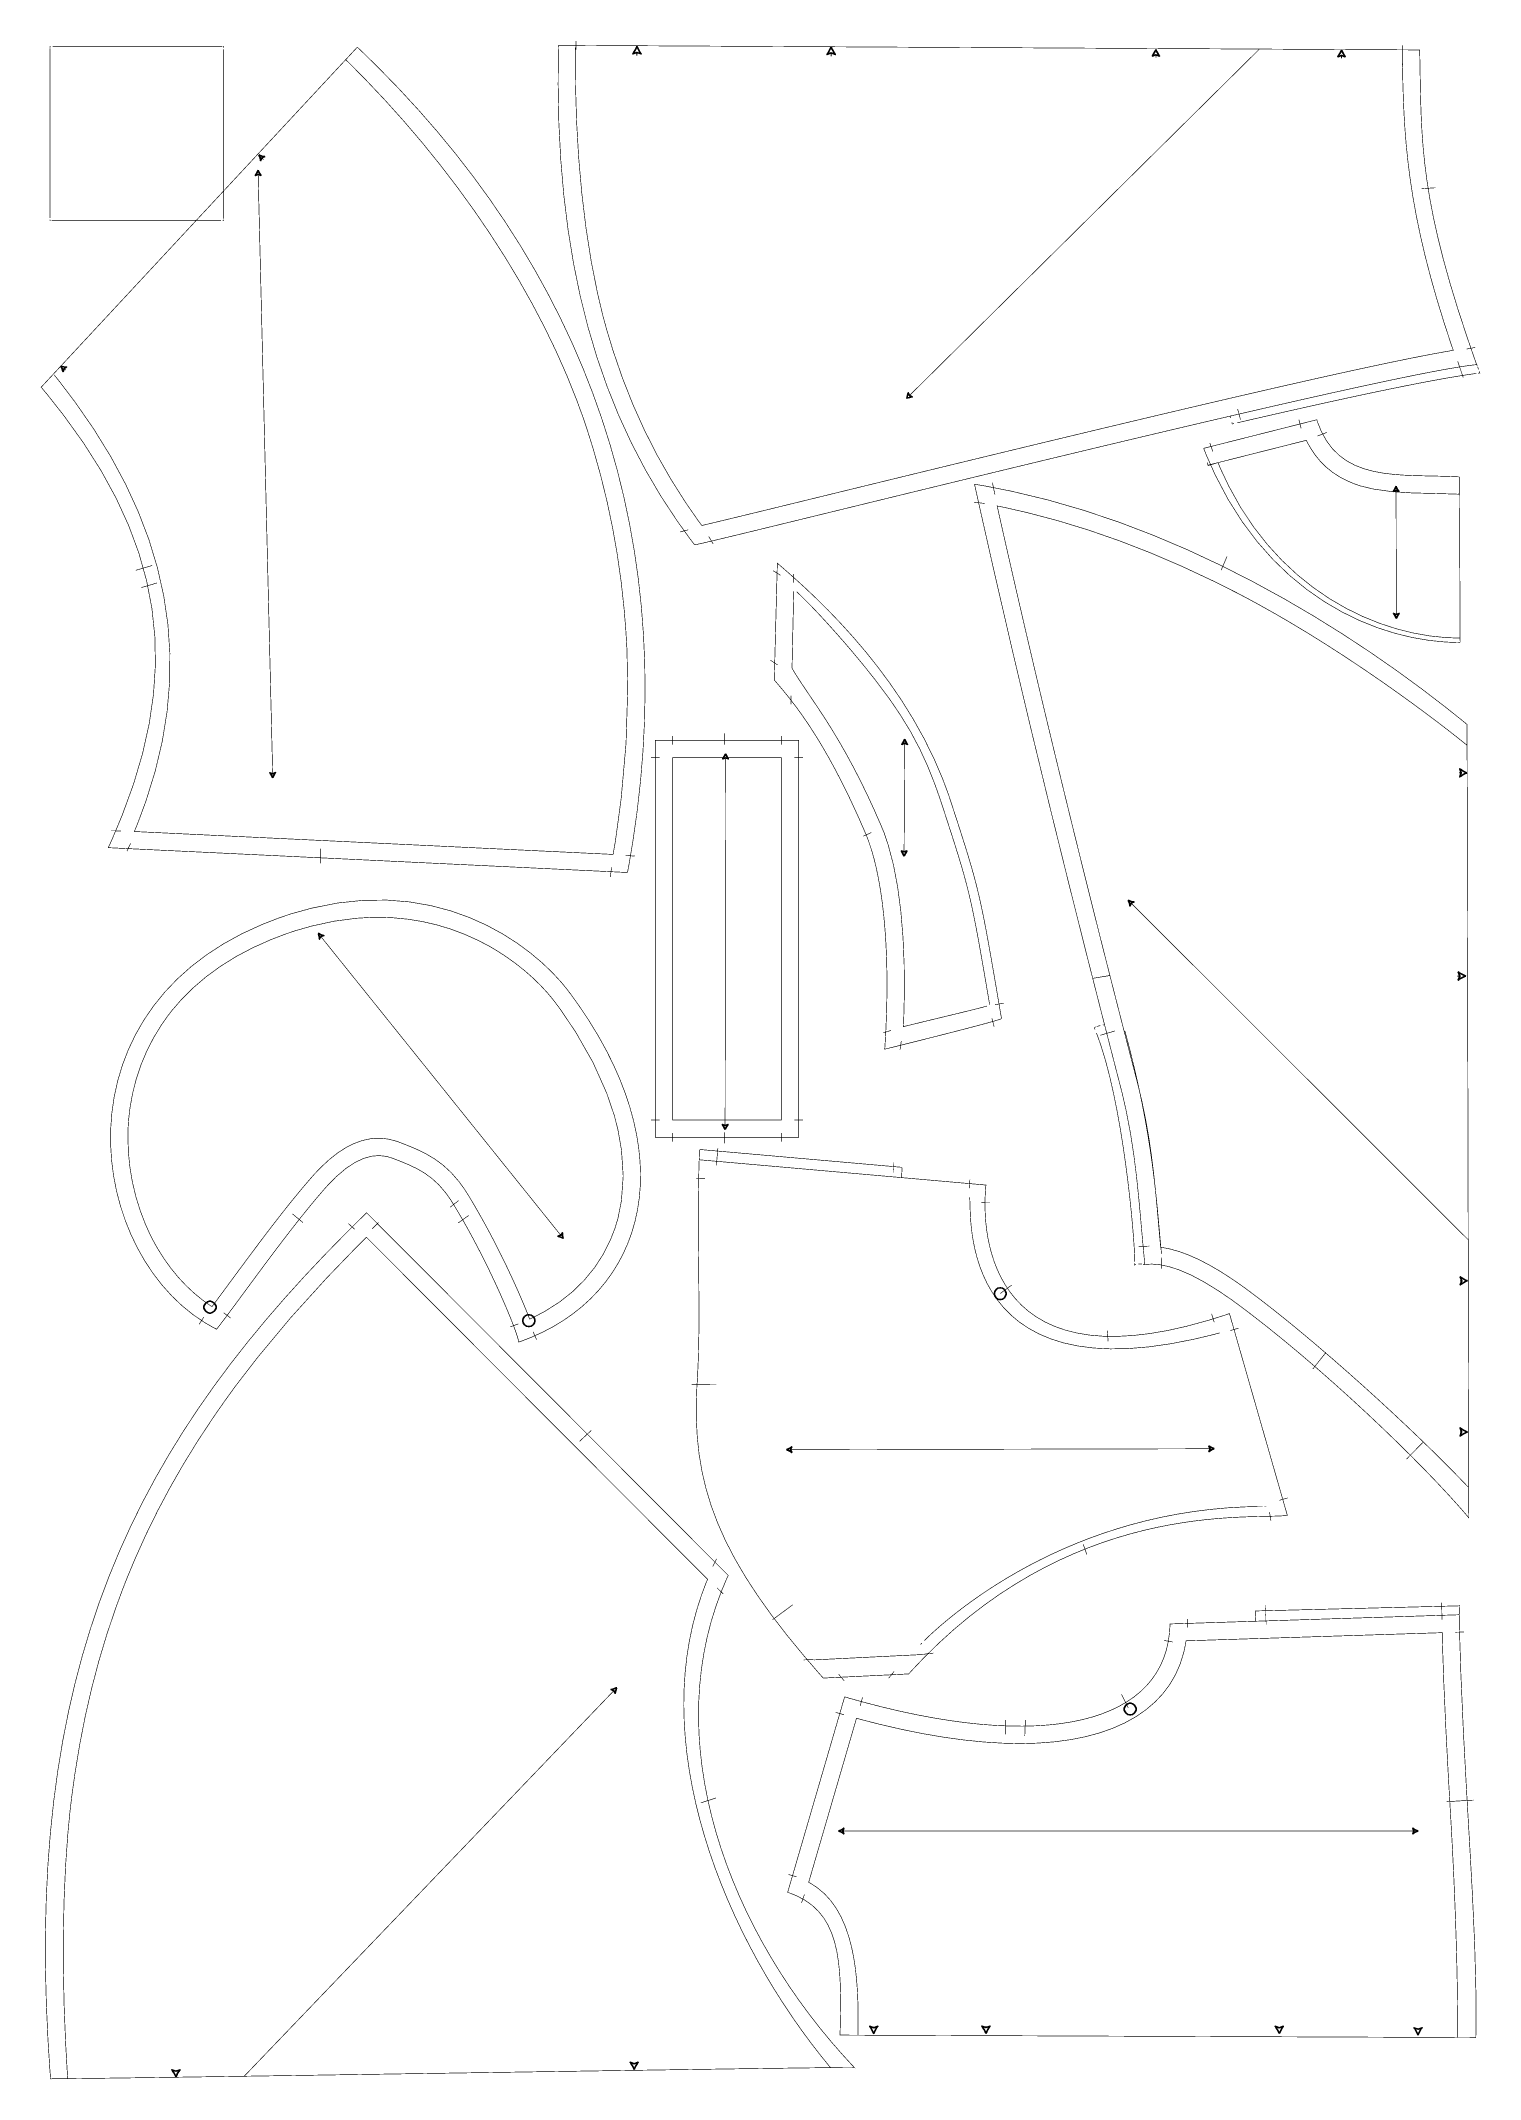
# Model space of a CAD drawing. Extents: x 0.2 to 32.9, y 0.2 to 46.5.
import ezdxf

# ---------------------------------------------------------------- set-up
doc = ezdxf.new("R2010")
doc.units = 0
doc.layers.get('0').update_dxf_attribs({"linetype": 'CONTINUOUS'})

msp = doc.modelspace()

# ---------------------------------------------------------------- linework, layer by layer
at = {"color": 250, "const_width": 0.013778}
for points in [[(0.245171, 38.6021), (7.41146, 46.31), (7.53288, 46.195), (7.89117, 45.8432), (8.35379, 45.3683), (8.7991, 44.8854), (9.22706, 44.3947), (9.63737, 43.8961), (10.03, 43.3896), (10.4047, 42.8753), (10.7615, 42.3533), (11.1, 41.8236), (11.4203, 41.2861), (11.7222, 40.7411), (12.0054, 40.1885), (12.2698, 39.6282), (12.5154, 39.0606), (12.7419, 38.4853), (12.9492, 37.9026), (13.1372, 37.3126), (13.3057, 36.7153), (13.4546, 36.1106), (13.5837, 35.4986), (13.6928, 34.8794), (13.7819, 34.2531), (13.8508, 33.6194), (13.8993, 32.9789), (13.9272, 32.3311), (13.9346, 31.6764), (13.921, 31.0147), (13.8866, 30.346), (13.8309, 29.6704), (13.7541, 28.9881), (13.6559, 28.2988), (13.5685, 27.7763), (13.5361, 27.6026), (1.7659, 28.1651), (1.84879, 28.3451), (2.079, 28.8936), (2.33826, 29.6042), (2.54351, 30.2988), (2.69467, 30.9786), (2.79161, 31.6457), (2.83421, 32.3015), (2.82232, 32.9478), (2.75586, 33.5861), (2.63465, 34.2181), (2.45871, 34.8453), (2.22775, 35.4694), (1.94185, 36.0922), (1.60069, 36.7153), (1.20426, 37.3401), (0.752496, 37.9686), (0.375651, 38.4468), (0.245171, 38.6021)], [(11.9737, 46.3517), (31.4936, 46.2475), (31.4956, 46.1515), (31.5004, 45.8631), (31.5067, 45.4922), (31.5146, 45.1301), (31.5264, 44.7722), (31.5443, 44.4139), (31.5707, 44.0506), (31.6076, 43.6775), (31.6575, 43.29), (31.7222, 42.8835), (31.8044, 42.4532), (31.906, 41.9947), (32.0294, 41.5031), (32.1768, 40.9739), (32.3504, 40.4024), (32.5525, 39.784), (32.7257, 39.281), (32.7853, 39.1139), (32.7579, 39.1114), (32.6764, 39.1022), (32.5485, 39.0853), (32.4022, 39.0631), (32.2381, 39.036), (32.0569, 39.0042), (31.8594, 38.9678), (31.646, 38.9268), (31.4175, 38.8817), (31.1746, 38.8325), (30.9181, 38.7794), (30.6483, 38.7225), (30.3661, 38.6622), (30.0721, 38.5985), (29.7671, 38.5315), (29.4515, 38.4617), (29.1263, 38.3889), (28.7918, 38.3135), (28.449, 38.2356), (28.0985, 38.1554), (27.7407, 38.0732), (27.3765, 37.9889), (27.0065, 37.9028), (26.6314, 37.8153), (26.2519, 37.7261), (25.8686, 37.6358), (25.4821, 37.5444), (25.0932, 37.4522), (24.7026, 37.3593), (24.3108, 37.2658), (23.9185, 37.1719), (23.5264, 37.0779), (23.1351, 36.9839), (22.7456, 36.89), (22.3581, 36.7965), (21.9735, 36.7036), (21.5924, 36.6113), (21.2156, 36.5199), (20.8435, 36.4296), (20.4769, 36.3404), (20.1167, 36.2528), (19.7633, 36.1667), (19.4174, 36.0822), (19.0796, 35.9999), (18.7507, 35.9196), (18.4314, 35.8415), (18.1222, 35.7661), (17.8239, 35.6932), (17.5371, 35.6231), (17.2624, 35.5561), (17.0007, 35.4922), (16.7524, 35.4317), (16.5183, 35.3747), (16.299, 35.3214), (16.0953, 35.2721), (15.9076, 35.2267), (15.7369, 35.1856), (15.5836, 35.149), (15.4486, 35.1168), (15.3324, 35.0896), (15.2356, 35.0672), (15.159, 35.05), (15.1032, 35.0381), (15.069, 35.0315), (15.0572, 35.03), (15.0569, 35.0307), (14.9536, 35.1653), (14.6569, 35.5789), (14.2853, 36.1453), (13.9417, 36.7307), (13.626, 37.3358), (13.3381, 37.9611), (13.078, 38.6074), (12.8454, 39.275), (12.6403, 39.9647), (12.4626, 40.6772), (12.3121, 41.4129), (12.1886, 42.1726), (12.0922, 42.9569), (12.0226, 43.7664), (11.9797, 44.6015), (11.9635, 45.4632), (11.9679, 46.1297), (11.9737, 46.3517)], [(21.4028, 36.4028), (21.5069, 35.931), (21.826, 34.5169), (22.2532, 32.6672), (22.6811, 30.861), (23.1065, 29.1056), (23.5258, 27.4082), (23.9358, 25.7763), (24.3331, 24.2168), (24.6185, 23.1071), (24.7143, 22.7374), (24.7482, 22.6061), (24.8386, 22.2093), (24.9369, 21.6957), (25.0146, 21.1931), (25.0764, 20.6976), (25.1271, 20.206), (25.1719, 19.7142), (25.216, 19.2189), (25.2511, 18.8418), (25.2639, 18.7162), (25.3033, 18.7217), (25.4236, 18.7263), (25.6057, 18.7119), (25.8128, 18.6689), (26.0475, 18.5922), (26.3122, 18.4774), (26.6099, 18.3194), (26.9428, 18.1139), (27.2226, 17.9226), (27.3137, 17.856), (27.4037, 17.79), (27.6711, 17.5883), (28.0379, 17.3024), (28.4113, 17.0007), (28.7883, 16.6864), (29.1664, 16.3622), (29.5429, 16.0311), (29.9149, 15.6961), (30.2796, 15.3599), (30.6343, 15.0253), (30.9764, 14.6954), (31.3029, 14.3731), (31.6113, 14.0611), (31.8986, 13.7625), (32.1622, 13.4801), (32.3993, 13.2168), (32.5561, 13.0365), (32.6072, 12.9754), (32.5674, 30.9583), (32.4446, 31.0592), (32.0718, 31.3561), (31.541, 31.7629), (30.9768, 32.1751), (30.381, 32.5893), (29.7553, 33.0017), (29.1013, 33.4087), (28.421, 33.8069), (27.7161, 34.1928), (26.9883, 34.5625), (26.2396, 34.9128), (25.4714, 35.2399), (24.6857, 35.5401), (23.8842, 35.8103), (23.0687, 36.0464), (22.241, 36.2451), (21.6132, 36.3689), (21.4028, 36.4028)], [(16.9326, 34.6132), (16.8632, 31.9682), (16.8769, 31.9511), (16.9196, 31.9006), (16.9885, 31.8192), (17.0694, 31.7228), (17.1619, 31.6097), (17.2651, 31.479), (17.3786, 31.3289), (17.5018, 31.1582), (17.6339, 30.9654), (17.7744, 30.749), (17.9228, 30.5078), (18.0785, 30.2403), (18.2407, 29.945), (18.409, 29.6206), (18.5828, 29.2656), (18.7615, 28.8786), (18.8999, 28.5639), (18.9444, 28.4583), (18.9611, 28.419), (19.0064, 28.2992), (19.066, 28.1203), (19.1225, 27.9218), (19.1756, 27.7039), (19.2247, 27.4665), (19.2696, 27.2099), (19.3093, 26.9339), (19.3438, 26.6388), (19.3722, 26.3246), (19.3944, 25.9914), (19.4099, 25.6392), (19.4179, 25.2682), (19.4181, 24.8785), (19.41, 24.47), (19.3932, 24.0429), (19.3747, 23.7086), (19.3671, 23.5972), (19.3671, 23.5972), (19.3968, 23.6046), (19.4808, 23.6254), (19.6114, 23.6578), (19.7807, 23.7), (19.981, 23.75), (20.2046, 23.8061), (20.4436, 23.8664), (20.6904, 23.929), (20.9374, 23.9921), (21.1764, 24.0539), (21.4, 24.1124), (21.6003, 24.1658), (21.7696, 24.2124), (21.9001, 24.25), (21.9842, 24.2771), (22.0139, 24.2881), (22.0139, 24.2917), (21.9921, 24.4197), (21.9268, 24.804), (21.8497, 25.2553), (21.7807, 25.6529), (21.7183, 26.004), (21.6608, 26.3157), (21.6064, 26.5956), (21.5533, 26.8504), (21.5, 27.0878), (21.4449, 27.3149), (21.386, 27.5388), (21.3217, 27.7668), (21.2504, 28.0062), (21.1704, 28.2643), (21.08, 28.5481), (20.9775, 28.865), (20.8901, 29.1329), (20.8611, 29.2222), (20.8206, 29.3467), (20.6835, 29.7151), (20.4806, 30.1893), (20.2557, 30.6446), (20.0124, 31.0801), (19.7542, 31.4958), (19.4844, 31.891), (19.2069, 32.2653), (18.9251, 32.6181), (18.6424, 32.949), (18.3622, 33.2576), (18.0882, 33.5433), (17.8238, 33.8058), (17.5725, 34.0444), (17.3379, 34.2589), (17.1235, 34.4486), (16.9806, 34.5724), (16.9326, 34.6132)], [(14.1653, 30.5999), (17.4153, 30.5999), (17.4153, 21.5999), (14.1653, 21.5999), (14.1653, 30.5999)], [(14.559, 30.2061), (17.0215, 30.2061), (17.0215, 21.9935), (14.559, 21.9935), (14.559, 30.2061)], [(4.22222, 17.25), (4.24854, 17.2838), (4.32667, 17.3857), (4.44319, 17.5403), (4.57064, 17.7114), (4.70785, 17.8971), (4.85363, 18.0949), (5.00678, 18.3028), (5.16629, 18.5187), (5.33089, 18.7403), (5.4994, 18.9654), (5.67079, 19.1919), (5.84381, 19.4178), (6.01731, 19.6406), (6.19011, 19.8582), (6.36117, 20.0685), (6.52919, 20.2693), (6.65169, 20.4115), (6.69314, 20.4583), (6.74968, 20.5224), (6.93018, 20.7046), (7.15256, 20.8937), (7.36083, 21.0313), (7.5555, 21.1222), (7.73703, 21.1719), (7.90603, 21.1857), (8.06293, 21.1686), (8.17307, 21.1396), (8.20833, 21.126), (8.25722, 21.1074), (8.40375, 21.0501), (8.5899, 20.9724), (8.76764, 20.8867), (8.93761, 20.7875), (9.10064, 20.6689), (9.25749, 20.5251), (9.40886, 20.3504), (9.52154, 20.1935), (9.55556, 20.1389), (9.59412, 20.0769), (9.70703, 19.8894), (9.85476, 19.634), (9.99789, 19.3754), (10.1356, 19.1163), (10.267, 18.8594), (10.3915, 18.6074), (10.508, 18.3631), (10.6159, 18.1292), (10.7143, 17.9083), (10.8025, 17.7033), (10.8794, 17.5169), (10.9446, 17.3518), (10.9969, 17.2107), (11.0357, 17.0963), (11.0601, 17.0113), (11.0689, 16.9717), (11.0694, 16.9583), (11.1373, 16.9818), (11.3383, 17.06), (11.5952, 17.1747), (11.8398, 17.3021), (12.0719, 17.4419), (12.2911, 17.5936), (12.4971, 17.7569), (12.6896, 17.9314), (12.8683, 18.1168), (13.0328, 18.3129), (13.1828, 18.5192), (13.3181, 18.7351), (13.4383, 18.9607), (13.5431, 19.1953), (13.6323, 19.4387), (13.7053, 19.6907), (13.7622, 19.9506), (13.8023, 20.2182), (13.8254, 20.4932), (13.8313, 20.7751), (13.8197, 21.0637), (13.7901, 21.3587), (13.7423, 21.6596), (13.6761, 21.966), (13.5909, 22.2776), (13.4867, 22.5943), (13.3629, 22.9153), (13.2194, 23.2406), (13.0558, 23.5696), (12.8718, 23.9021), (12.6672, 24.2376), (12.4415, 24.576), (12.2578, 24.8328), (12.1944, 24.9167), (12.1556, 24.9682), (12.032, 25.1174), (11.8349, 25.3311), (11.6038, 25.5525), (11.3391, 25.776), (11.0414, 25.9961), (10.7114, 26.2074), (10.3495, 26.404), (9.95628, 26.5808), (9.53228, 26.7321), (9.07813, 26.8522), (8.59429, 26.9358), (8.08138, 26.9772), (7.53993, 26.971), (6.97054, 26.9117), (6.37369, 26.7935), (5.90365, 26.6633), (5.75, 26.6111), (5.62571, 26.5689), (5.25851, 26.426), (4.80354, 26.2181), (4.38417, 25.9889), (3.99968, 25.7401), (3.64931, 25.4732), (3.33219, 25.1899), (3.04764, 24.8917), (2.79482, 24.5801), (2.57292, 24.2569), (2.38129, 23.9236), (2.21903, 23.5818), (2.08535, 23.2329), (1.97954, 22.8789), (1.90082, 22.521), (1.84842, 22.161), (1.82146, 21.8004), (1.81922, 21.4408), (1.84099, 21.0839), (1.88585, 20.7311), (1.95313, 20.384), (2.04199, 20.0444), (2.15169, 19.7138), (2.28142, 19.3937), (2.43044, 19.0857), (2.59793, 18.7915), (2.7831, 18.5126), (2.98519, 18.2507), (3.20344, 18.0072), (3.43701, 17.7838), (3.68522, 17.5821), (3.94721, 17.4036), (4.15186, 17.2853), (4.22222, 17.25)], [(11.3174, 17.4797), (11.2973, 17.5331), (11.2341, 17.6917), (11.1445, 17.9061), (11.0557, 18.1104), (10.995, 18.2465), (10.9745, 18.2917), (10.954, 18.3369), (10.8916, 18.4719), (10.7909, 18.6853), (10.6737, 18.9258), (10.5414, 19.1882), (10.3955, 19.4671), (10.2373, 19.7569), (10.0682, 20.0521), (9.93522, 20.274), (9.88965, 20.3472), (9.84939, 20.4118), (9.7156, 20.5974), (9.53532, 20.8043), (9.34928, 20.9744), (9.15804, 21.114), (8.96192, 21.2293), (8.7615, 21.3268), (8.55724, 21.4128), (8.40158, 21.4736), (8.34961, 21.4935), (8.31239, 21.5078), (8.12326, 21.5579), (7.95031, 21.5794), (7.89268, 21.5794), (7.8464, 21.5794), (7.70774, 21.5663), (7.52294, 21.5265), (7.33794, 21.46), (7.1524, 21.3664), (6.96599, 21.2458), (6.77838, 21.0979), (6.58925, 20.9224), (6.44439, 20.7714), (6.39828, 20.7192), (6.33979, 20.6531), (6.16786, 20.4517), (5.93143, 20.1647), (5.69157, 19.8633), (5.45107, 19.5531), (5.21262, 19.2392), (4.97885, 18.9268), (4.75256, 18.6214), (4.59039, 18.4014), (4.5364, 18.3281), (4.49778, 18.2757), (4.31521, 18.0281), (4.14822, 17.8031), (4.1174, 17.7619), (4.06538, 17.7953), (3.91444, 17.9031), (3.71903, 18.0613), (3.53196, 18.236), (3.354, 18.4261), (3.18599, 18.6311), (3.02869, 18.85), (2.88292, 19.0818), (2.78093, 19.2639), (2.74946, 19.3258), (2.71181, 19.4), (2.60932, 19.6272), (2.48964, 19.9392), (2.39074, 20.2596), (2.31304, 20.5867), (2.25689, 20.9182), (2.22282, 21.2525), (2.2111, 21.5874), (2.21653, 21.8375), (2.22222, 21.9207), (2.22803, 22.006), (2.25776, 22.2611), (2.31728, 22.5951), (2.40039, 22.9217), (2.50667, 23.2396), (2.63574, 23.5479), (2.78717, 23.8454), (2.9605, 24.1311), (3.10422, 24.3376), (3.15543, 24.4039), (3.21479, 24.4808), (3.40588, 24.7015), (3.68257, 24.98), (3.98514, 25.2392), (4.31337, 25.4789), (4.66694, 25.6988), (5.04551, 25.8987), (5.44883, 26.0788), (5.76856, 26.2017), (5.87663, 26.2383), (6.00233, 26.281), (6.38585, 26.3904), (6.89046, 26.4994), (7.38861, 26.5651), (7.75612, 26.5871), (7.87869, 26.5871), (7.96392, 26.5871), (8.21978, 26.5763), (8.55583, 26.5442), (8.8865, 26.4906), (9.21143, 26.4157), (9.53043, 26.3196), (9.84326, 26.2022), (10.1495, 26.064), (10.3754, 25.9468), (10.449, 25.9046), (10.5219, 25.8628), (10.7355, 25.7278), (10.9903, 25.5479), (11.2138, 25.37), (11.4066, 25.1988), (11.5691, 25.0392), (11.7019, 24.8963), (11.8053, 24.7747), (11.8619, 24.7038), (11.8802, 24.6796), (12.0077, 24.5104), (12.3631, 23.9824), (12.7587, 23.2879), (13.0656, 22.5985), (13.2387, 22.0897), (13.2826, 21.9167), (13.3205, 21.7668), (13.4, 21.3086), (13.4387, 20.7235), (13.3985, 20.1632), (13.3194, 19.76), (13.2797, 19.6297), (13.2527, 19.541), (13.152, 19.281), (12.9882, 18.9526), (12.7895, 18.6458), (12.5572, 18.3619), (12.2926, 18.1022), (11.9969, 17.8678), (11.6714, 17.6599), (11.4078, 17.5206), (11.3174, 17.4797)], [(15.161, 21.0912), (21.6617, 20.5179), (21.6586, 20.4892), (21.6513, 20.4029), (21.6437, 20.275), (21.6399, 20.1356), (21.6406, 19.9861), (21.6467, 19.8279), (21.6592, 19.6628), (21.6789, 19.4918), (21.7068, 19.3165), (21.7439, 19.1386), (21.791, 18.9592), (21.8489, 18.78), (21.9186, 18.6022), (22.001, 18.4275), (22.0971, 18.2572), (22.2076, 18.0928), (22.3335, 17.9358), (22.4757, 17.7875), (22.6351, 17.6494), (22.8128, 17.5231), (23.0094, 17.41), (23.226, 17.3113), (23.4633, 17.2287), (23.7224, 17.1638), (24.004, 17.1175), (24.3093, 17.0918), (24.639, 17.0878), (24.994, 17.1072), (25.3754, 17.1513), (25.7839, 17.2217), (26.2204, 17.3196), (26.6858, 17.4465), (27.0582, 17.5624), (27.1813, 17.6042), (28.4938, 13.0301), (28.4722, 13.0273), (28.4075, 13.0219), (28.3024, 13.0163), (28.179, 13.0125), (28.0385, 13.0094), (27.881, 13.0062), (27.7076, 13.0019), (27.519, 12.9956), (27.3157, 12.9863), (27.0986, 12.9731), (26.8683, 12.9551), (26.6256, 12.9313), (26.371, 12.9008), (26.1054, 12.8626), (25.8296, 12.8158), (25.5442, 12.7596), (25.2499, 12.6928), (24.9474, 12.6146), (24.6374, 12.5242), (24.3206, 12.4204), (23.9978, 12.3025), (23.6696, 12.1693), (23.3368, 12.0201), (23, 11.8538), (22.6601, 11.6697), (22.3178, 11.4666), (21.9736, 11.2437), (21.6283, 10.9999), (21.2826, 10.7345), (20.9374, 10.4465), (20.5932, 10.1348), (20.2507, 9.79861), (19.9939, 9.52903), (19.9108, 9.43696), (17.9735, 9.34272), (17.8636, 9.46593), (17.5404, 9.84088), (17.149, 10.3172), (16.7976, 10.7742), (16.4844, 11.2142), (16.2078, 11.6396), (15.9662, 12.0528), (15.7579, 12.4562), (15.5814, 12.8522), (15.435, 13.2432), (15.3171, 13.6316), (15.226, 14.0199), (15.16, 14.4103), (15.1175, 14.8051), (15.0971, 15.2071), (15.0969, 15.6185), (15.1087, 15.936), (15.1156, 16.0417), (15.1247, 16.1872), (15.1431, 16.6249), (15.1553, 17.2128), (15.1564, 17.8099), (15.1513, 18.4207), (15.1446, 19.0497), (15.1408, 19.7015), (15.1449, 20.3804), (15.1551, 20.9136), (15.161, 21.0912)], [(7.62185, 19.8889), (15.8194, 11.6695), (15.78, 11.584), (15.6707, 11.3235), (15.5414, 10.973), (15.4311, 10.6187), (15.3396, 10.2608), (15.2661, 9.89985), (15.2104, 9.53614), (15.1722, 9.17019), (15.151, 8.8024), (15.1463, 8.43321), (15.1578, 8.06299), (15.185, 7.69217), (15.2276, 7.32118), (15.2853, 6.95047), (15.3574, 6.5804), (15.4437, 6.21143), (15.5436, 5.84403), (15.6571, 5.47851), (15.7833, 5.11535), (15.9221, 4.75499), (16.0731, 4.39785), (16.2356, 4.04428), (16.4094, 3.69472), (16.5943, 3.34967), (16.7896, 3.0095), (16.995, 2.67458), (17.21, 2.34538), (17.4343, 2.02235), (17.6674, 1.70589), (17.909, 1.39638), (18.1588, 1.09424), (18.416, 0.799968), (18.6133, 0.584472), (18.6806, 0.513889), (18.6689, 0.519694), (18.6235, 0.515571), (18.4671, 0.515354), (18.2179, 0.51351), (17.8828, 0.509983), (17.4681, 0.505046), (16.9807, 0.498753), (16.4269, 0.491265), (15.8137, 0.482639), (15.1476, 0.47309), (14.4351, 0.462619), (13.683, 0.451497), (12.8978, 0.439671), (12.0862, 0.427408), (11.2548, 0.414768), (10.4102, 0.40191), (9.55903, 0.388889), (8.70796, 0.375922), (7.86356, 0.36301), (7.03256, 0.350424), (6.22151, 0.338108), (5.43701, 0.326335), (4.68576, 0.315158), (3.97439, 0.304742), (3.30946, 0.295139), (2.6976, 0.286567), (2.14551, 0.279025), (1.65978, 0.272786), (1.24702, 0.267796), (0.913846, 0.264324), (0.666938, 0.262424), (0.512858, 0.262261), (0.465278, 0.256944), (0.458333, 0.263889), (0.441624, 0.479764), (0.400282, 1.12804), (0.361654, 1.96821), (0.342176, 2.78532), (0.341851, 3.58008), (0.360514, 4.35325), (0.398004, 5.10563), (0.454318, 5.83794), (0.529243, 6.551), (0.622667, 7.24561), (0.734538, 7.92247), (0.864692, 8.58236), (1.01307, 9.22607), (1.17947, 9.85439), (1.36388, 10.468), (1.56608, 11.0679), (1.78603, 11.6545), (2.0236, 12.2289), (2.27865, 12.7917), (2.55106, 13.3438), (2.84076, 13.8857), (3.14762, 14.4185), (3.47146, 14.9428), (3.81228, 15.4593), (4.16986, 15.969), (4.54417, 16.4725), (4.935, 16.9706), (5.34233, 17.464), (5.766, 17.9536), (6.20589, 18.4401), (6.66194, 18.9243), (7.13396, 19.4069), (7.49892, 19.7694), (7.62185, 19.8889)], [(17.1667, 4.48611), (17.2207, 4.46843), (17.379, 4.40349), (17.5654, 4.3036), (17.7276, 4.18685), (17.8674, 4.05333), (17.9858, 3.90349), (18.0849, 3.73747), (18.166, 3.55561), (18.2308, 3.35818), (18.281, 3.14546), (18.3179, 2.91764), (18.3433, 2.67507), (18.3589, 2.41797), (18.366, 2.14665), (18.3664, 1.86139), (18.3615, 1.56239), (18.3554, 1.32813), (18.3531, 1.25), (32.766, 1.19444), (32.7714, 1.4496), (32.7686, 2.2155), (32.7404, 3.29351), (32.6896, 4.4254), (32.6244, 5.60775), (32.5535, 6.83746), (32.485, 8.11117), (32.4274, 9.42572), (32.3953, 10.4397), (32.3889, 10.7778), (25.8333, 10.5694), (25.8324, 10.5178), (25.8214, 10.363), (25.7939, 10.1655), (25.7506, 9.97706), (25.6919, 9.79775), (25.6179, 9.62776), (25.5287, 9.46718), (25.4247, 9.31603), (25.306, 9.17449), (25.1725, 9.04264), (25.0247, 8.92057), (24.8626, 8.80838), (24.6864, 8.70617), (24.4961, 8.6141), (24.2922, 8.53217), (24.0747, 8.46056), (23.8438, 8.39931), (23.5994, 8.34864), (23.3422, 8.30849), (23.0719, 8.27908), (22.7889, 8.26042), (22.4933, 8.25271), (22.1853, 8.25603), (21.8649, 8.2704), (21.5325, 8.29601), (21.1882, 8.33296), (20.8321, 8.38129), (20.4646, 8.44114), (20.0854, 8.51258), (19.6951, 8.59581), (19.2936, 8.69081), (18.8814, 8.79775), (18.5637, 8.8859), (18.4583, 8.91667), (17.1667, 4.48611)]]:
    msp.add_lwpolyline(points, close=True, dxfattribs=at)
at = {"color": 250}
for points, const_width in [([(0.444444, 46.2997), (0.444444, 46.3194), (0.464139, 46.3194)], 0.013889), ([(0.444444, 42.4415), (0.444444, 46.28)], 0.013889), ([(0.503526, 46.3194), (4.34207, 46.3194)], 0.013889), ([(4.36176, 46.3194), (4.38146, 46.3194), (4.38146, 46.2997)], 0.013889), ([(4.38146, 46.2604), (4.38146, 42.4218)], 0.013889), ([(31.1067, 45.856), (31.1067, 45.856), (31.1064, 45.8639), (31.1057, 45.8968), (31.1044, 45.946), (31.1031, 46.0036), (31.1017, 46.0611), (31.1004, 46.1104), (31.0996, 46.1432), (31.0994, 46.1512), (31.0994, 46.1512), (31.1007, 46.0685), (31.105, 45.8201), (31.1124, 45.4869), (31.1228, 45.1496), (31.1379, 44.8061), (31.1593, 44.4542), (31.1886, 44.0919), (31.2274, 43.7172), (31.2769, 43.3279), (31.339, 42.9219), (31.4151, 42.4972), (31.5069, 42.0517), (31.6158, 41.5832), (31.7436, 41.0897), (31.8915, 40.569), (32.0612, 40.0192), (32.2046, 39.5828), (32.2544, 39.4381), (32.2011, 39.4293), (32.0417, 39.4015), (31.8056, 39.3585), (31.5467, 39.309), (31.266, 39.2535), (30.9644, 39.1919), (30.6428, 39.1247), (30.3018, 39.0519), (29.9425, 38.974), (29.5656, 38.8911), (29.1719, 38.8035), (28.7624, 38.7112), (28.3378, 38.6147), (27.899, 38.5142), (27.4469, 38.4097), (26.9824, 38.3018), (26.506, 38.1904), (26.0189, 38.0758), (25.5218, 37.9583), (25.0156, 37.8383), (24.501, 37.7157), (23.979, 37.591), (23.4504, 37.4642), (22.9161, 37.3356), (22.3768, 37.2056), (21.8335, 37.0742), (21.2869, 36.9418), (20.7379, 36.8086), (20.1875, 36.6749), (19.6363, 36.5407), (19.0853, 36.4063), (18.5351, 36.2721), (18.124, 36.1717), (17.9869, 36.1382), (17.874, 36.1107), (17.5357, 36.0281), (17.1028, 35.9224), (16.6942, 35.8226), (16.3157, 35.7307), (15.9732, 35.6476), (15.6726, 35.5751), (15.4197, 35.5146), (15.2704, 35.4792), (15.2206, 35.4676), (15.1265, 35.5947), (14.8564, 35.985), (14.5186, 36.5171), (14.2067, 37.0647), (13.9201, 37.6288), (13.6588, 38.2103), (13.4219, 38.8101), (13.2092, 39.4292), (13.064, 39.9078), (13.0202, 40.0685), (12.9744, 40.2361), (12.8543, 40.744), (12.7122, 41.4637), (12.594, 42.2206), (12.4994, 43.0072), (12.4284, 43.8165), (12.3811, 44.6417), (12.3572, 45.4751), (12.354, 46.1014), (12.3569, 46.31)], 0.013778), ([(12.3679, 46.4481), (12.3669, 46.2513)], 0.013889), ([(13.75, 46.2086), (13.75, 46.1149)], 0.020306), ([(19.9201, 38.4057), (27.8611, 46.2669)], 0.013778), ([(31.1004, 46.3481), (31.0994, 46.1512)], 0.013889), ([(7.14839, 46.0271), (7.26281, 45.9151), (7.60032, 45.5732), (8.04139, 45.1068), (8.47065, 44.6288), (8.88726, 44.14), (9.29025, 43.6415), (9.67888, 43.1343), (10.0521, 42.619), (10.4092, 42.0968), (10.7491, 41.5685), (11.0711, 41.035), (11.3742, 40.4972), (11.6577, 39.9561), (11.9204, 39.4126), (12.1617, 38.8676), (12.3805, 38.3221), (12.5299, 37.914), (12.5762, 37.7768), (12.6248, 37.6325), (12.761, 37.1962), (12.9264, 36.6083), (13.0723, 36.0136), (13.1987, 35.4125), (13.3053, 34.8056), (13.3923, 34.1935), (13.4592, 33.5767), (13.4971, 33.111), (13.5063, 32.9556), (13.5241, 32.6547), (13.5407, 31.7503), (13.5026, 30.5221), (13.3921, 29.275), (13.2637, 28.3267), (13.2097, 28.0124), (2.35661, 28.5311), (2.42796, 28.7021), (2.62104, 29.2242), (2.83279, 29.9089), (2.99229, 30.586), (3.10015, 31.2557), (3.15674, 31.9185), (3.1626, 32.5749), (3.11822, 33.2253), (3.02403, 33.8703), (2.88058, 34.5101), (2.68832, 35.1453), (2.44769, 35.7762), (2.15929, 36.4036), (1.82351, 37.0275), (1.44092, 37.6487), (1.01194, 38.2675), (0.659289, 38.7329), (0.537056, 38.8842)], 0.013778), ([(18.1528, 46.1942), (18.1528, 46.1006)], 0.020306), ([(25.5139, 46.1524), (25.5139, 46.0724)], 0.017722), ([(29.7222, 46.1376), (29.7222, 46.0575)], 0.017722), ([(5.16357, 43.4354), (5.49289, 29.8315)], 0.013778), ([(5.28819, 43.7604), (5.24143, 43.8072)], 0.013778), ([(31.5353, 43.1019), (31.8478, 43.1228)], 0.013778), ([(0.464139, 42.3825), (0.444444, 42.3825), (0.444444, 42.4021)], 0.013889), ([(4.32243, 42.3825), (0.483832, 42.3825)], 0.013889), ([(4.38146, 42.4021), (4.38146, 42.3825), (4.36176, 42.3825)], 0.013889), ([(32.5576, 39.4681), (32.7515, 39.5025)], 0.013778), ([(0.754937, 39.0299), (0.801975, 38.9921)], 0.013778), ([(27.3597, 37.7956), (27.46, 37.8187), (27.761, 37.8883), (28.1619, 37.9801), (28.561, 38.0708), (28.9563, 38.1597), (29.346, 38.2463), (29.7285, 38.3301), (30.1022, 38.4108), (30.4651, 38.4879), (30.8157, 38.5607), (31.1522, 38.6289), (31.4729, 38.6921), (31.776, 38.7496), (32.0597, 38.8011), (32.3226, 38.8461), (32.5626, 38.8842), (32.7243, 38.9076), (32.7783, 38.9147)], 0.013778), ([(32.3565, 39.1878), (32.4804, 38.8206)], 0.013778), ([(32.7985, 39.0868), (32.7851, 39.1237)], 0.013778), ([(32.8285, 39.0033), (32.806, 39.066)], 0.013778), ([(32.8176, 38.9197), (32.821, 38.9201), (32.8535, 38.9242), (32.8567, 38.9246), (32.8435, 38.9617)], 0.013778), ([(27.2042, 37.94), (27.2131, 37.9017)], 0.013778), ([(27.3678, 38.1058), (27.4322, 37.864)], 0.013778), ([(26.5972, 37.2169), (29.1621, 37.865), (29.1826, 37.8001), (29.2599, 37.61), (29.3782, 37.3921), (29.5156, 37.2083), (29.6706, 37.0557), (29.8418, 36.9313), (30.0279, 36.8319), (30.2275, 36.755), (30.4389, 36.6972), (30.661, 36.6556), (30.8924, 36.6274), (31.1314, 36.6094), (31.3767, 36.5988), (31.6269, 36.5924), (31.8808, 36.5874), (32.1368, 36.5807), (32.3293, 36.5731), (32.3935, 36.5694)], 0.013778), ([(27.2349, 37.8069), (27.2438, 37.7686), (27.2469, 37.7693), (27.2789, 37.7768), (27.2821, 37.7775)], 0.013778), ([(28.7562, 37.864), (28.8044, 37.6731)], 0.013778), ([(29.3901, 37.5787), (29.1771, 37.4953)], 0.013778), ([(32.4107, 32.8167), (32.3247, 32.8161), (32.0669, 32.8269), (31.7046, 32.8635), (31.3272, 32.9281), (30.9382, 33.0228), (30.5408, 33.1494), (30.1386, 33.3101), (29.7349, 33.5067), (29.3331, 33.7413), (28.9365, 34.0157), (28.5489, 34.3318), (28.1733, 34.6918), (27.8133, 35.0975), (27.4724, 35.5508), (27.1537, 36.0539), (26.8608, 36.6086), (26.6574, 37.0626), (26.5972, 37.2168)], 0.013778), ([(32.3935, 36.1986), (32.3712, 36.1764), (32.3189, 36.1793), (31.7904, 36.1954), (31.7383, 36.1964), (31.6289, 36.1985), (31.3004, 36.2075), (30.865, 36.2349), (30.4419, 36.2944), (30.1386, 36.3678), (30.0412, 36.4025), (29.994, 36.4193), (29.8553, 36.4779), (29.6828, 36.5671), (29.5237, 36.6701), (29.3779, 36.7872), (29.2451, 36.9185), (29.1253, 37.064), (29.0183, 37.224), (28.9454, 37.3542), (28.9239, 37.3987), (26.6937, 36.8351), (26.6786, 36.8953)], 0.013778), ([(26.7367, 37.3351), (26.8047, 37.1443)], 0.013778), ([(26.9215, 36.8928), (26.6965, 36.8258)], 0.013778), ([(32.4107, 32.9176), (32.3257, 32.9171), (32.071, 32.9283), (31.7168, 32.9654), (31.3513, 33.0299), (30.9772, 33.1231), (30.5978, 33.246), (30.2158, 33.3997), (29.8343, 33.5857), (29.4565, 33.8049), (29.0851, 34.0583), (28.7235, 34.3475), (28.3742, 34.6732), (28.0406, 35.0368), (27.7254, 35.4394), (27.4318, 35.8822), (27.1629, 36.3663), (26.9768, 36.759), (26.9215, 36.8928)], 0.013778), ([(32.3935, 36.5694), (32.4107, 32.8167)], 0.013778), ([(21.8657, 36.1647), (21.8078, 36.439)], 0.013778), ([(30.9585, 36.2733), (30.964, 33.4397)], 0.013778), ([(21.6322, 35.9676), (21.3922, 35.9969)], 0.013778), ([(32.5932, 13.6713), (32.5333, 13.7347), (32.3517, 13.9231), (32.0881, 14.1906), (31.805, 14.4714), (31.505, 14.7629), (31.1908, 15.0626), (30.865, 15.3681), (30.5301, 15.6765), (30.189, 15.9856), (29.844, 16.2926), (29.4981, 16.5951), (29.1535, 16.8907), (28.8132, 17.1765), (28.4797, 17.4504), (28.1556, 17.7096), (27.8435, 17.9515), (27.621, 18.1189), (27.5461, 18.1736), (27.4767, 18.2244), (27.2647, 18.3721), (26.9957, 18.5469), (26.7386, 18.6982), (26.4932, 18.8261), (26.2592, 18.9308), (26.036, 19.0124), (25.8236, 19.071), (25.6724, 19.1004), (25.6215, 19.1067), (25.6175, 19.1496), (25.5796, 19.5729), (25.576, 19.6146), (25.5672, 19.7138), (25.5407, 20.0111), (25.5035, 20.4044), (25.4615, 20.7971), (25.4125, 21.1915), (25.3539, 21.5903), (25.2832, 21.9957), (25.1979, 22.4101), (25.1228, 22.7301), (25.0954, 22.8361), (25.0556, 22.9901), (24.9361, 23.4521), (24.7686, 24.1035), (24.5932, 24.7885), (24.4107, 25.505), (24.2218, 26.2514), (24.0272, 27.0258), (23.8276, 27.8264), (23.6236, 28.6514), (23.416, 29.499), (23.2051, 30.3674), (22.9921, 31.2546), (22.7774, 32.1589), (22.5617, 33.0783), (22.3457, 34.0114), (22.13, 34.9561), (21.9686, 35.6718), (21.9154, 35.9104), (22.0871, 35.8763), (22.5994, 35.7594), (23.2896, 35.5775), (23.9854, 35.3647), (24.6865, 35.1212), (25.3922, 34.8474), (26.1021, 34.5432), (26.8156, 34.2089), (27.3546, 33.9385), (27.5322, 33.8446), (27.626, 33.7951), (27.9054, 33.6429), (28.2775, 33.4331), (28.6471, 33.2165), (29.0126, 32.9949), (29.3729, 32.7696), (29.7263, 32.5422), (30.0714, 32.3143), (30.4068, 32.0872), (30.7311, 31.8626), (31.0426, 31.6419), (31.3404, 31.4268), (31.6226, 31.2185), (31.8879, 31.0189), (32.135, 30.8293), (32.3624, 30.6511), (32.5171, 30.5276), (32.5685, 30.4861)], 0.013778), ([(14.7264, 35.3214), (14.9168, 35.3712)], 0.013889), ([(15.4775, 35.0508), (15.3776, 35.2204)], 0.013889), ([(27.125, 34.7639), (26.9924, 34.4526)], 0.013778), ([(2.3909, 34.4526), (2.76585, 34.5625)], 0.013778), ([(17.0042, 34.3406), (16.8362, 34.4432)], 0.013778), ([(17.2969, 34.1707), (17.2969, 34.3676)], 0.013778), ([(2.5159, 34.0607), (2.87001, 34.1649)], 0.013778), ([(21.6876, 24.5749), (21.6457, 24.5635), (21.5196, 24.5306), (21.3169, 24.4796), (21.0872, 24.4232), (20.8376, 24.3628), (20.5757, 24.2996), (20.3089, 24.2353), (20.0446, 24.1708), (19.8539, 24.1239), (19.7904, 24.1081), (19.7983, 24.2857), (19.8111, 24.819), (19.8079, 25.4962), (19.7811, 26.1354), (19.7311, 26.7322), (19.6585, 27.2825), (19.5632, 27.7819), (19.446, 28.2264), (19.3469, 28.5174), (19.3071, 28.6115), (19.2658, 28.7092), (19.1381, 29.0003), (18.9722, 29.36), (18.8101, 29.6924), (18.6522, 29.9987), (18.4993, 30.2811), (18.3514, 30.5407), (18.2092, 30.7792), (18.0732, 30.9981), (17.9439, 31.1992), (17.8217, 31.3837), (17.7071, 31.5536), (17.6006, 31.7103), (17.5028, 31.8553), (17.4139, 31.9901), (17.3346, 32.1167), (17.2819, 32.2058), (17.2654, 32.2361), (17.304, 33.9757)], 0.013778), ([(17.3722, 33.9653), (17.4121, 33.9282), (17.5297, 33.814), (17.6999, 33.6422), (17.8794, 33.4539), (18.0647, 33.2532), (18.2528, 33.044), (18.4401, 32.8306), (18.6235, 32.6167), (18.7558, 32.4593), (18.7996, 32.4065), (18.889, 32.2982), (19.1518, 31.9686), (19.4576, 31.5608), (19.7232, 31.1721), (19.9546, 30.7919), (20.1582, 30.4094), (20.3403, 30.0138), (20.5069, 29.594), (20.6272, 29.2539), (20.6644, 29.1396), (20.6925, 29.0538), (20.7763, 28.7963), (20.8753, 28.491), (20.9626, 28.2172), (21.04, 27.9688), (21.109, 27.739), (21.1711, 27.5215), (21.2278, 27.31), (21.2806, 27.0978), (21.3311, 26.8785), (21.3807, 26.6457), (21.431, 26.3929), (21.4835, 26.1137), (21.5397, 25.8018), (21.6011, 25.4504), (21.6693, 25.0535), (21.7268, 24.7165), (21.7458, 24.6042)], 0.013778), ([(16.9386, 32.3074), (16.7746, 32.4161)], 0.013778), ([(17.2424, 31.6139), (17.2424, 31.4171)], 0.013778), ([(14.559, 30.6982), (14.559, 30.5014)], 0.013889), ([(15.7386, 30.5035), (15.7386, 30.7535)], 0.013778), ([(17.0215, 30.6982), (17.0215, 30.5014)], 0.013889), ([(19.819, 30.5418), (19.806, 28.0568)], 0.013778), ([(14.0668, 30.2061), (14.2637, 30.2061)], 0.013889), ([(15.7593, 30.2119), (15.7489, 21.8579)], 0.013778), ([(17.5137, 30.2061), (17.3168, 30.2061)], 0.013889), ([(32.451, 29.8611), (32.3818, 29.8611)], 0.019681), ([(1.83431, 28.5476), (2.05746, 28.5442)], 0.013778), ([(2.18924, 28.0872), (2.27393, 28.2649)], 0.013778), ([(18.8819, 28.4257), (19.0625, 28.5067)], 0.013778), ([(6.57818, 28.1464), (6.57818, 27.811)], 0.013778), ([(13.143, 27.4981), (13.1775, 27.7197)], 0.013778), ([(13.7024, 27.9738), (13.4918, 27.9903)], 0.013778), ([(24.9476, 26.9135), (32.5932, 19.2778)], 0.013778), ([(6.57986, 26.1574), (12.0313, 19.3704)], 0.013778), ([(24.0814, 25.2026), (24.4731, 25.2676)], 0.013778), ([(32.4189, 25.2546), (32.3497, 25.2546)], 0.019681), ([(21.8661, 24.6061), (22.0604, 24.6381)], 0.013778), ([(19.5119, 24.0235), (19.3339, 23.9693)], 0.013778), ([(21.7956, 24.2989), (21.8457, 24.1086)], 0.013778), ([(24.1451, 24.1051), (24.1417, 24.1029), (24.1272, 24.0871), (24.1196, 24.0754), (24.1196, 24.0754), (24.1208, 24.0725), (24.1336, 24.0422), (24.1349, 24.0392)], 0.013889), ([(24.2554, 24.1319), (24.1722, 24.1131)], 0.013889), ([(24.3493, 24.1533), (24.311, 24.1446)], 0.013889), ([(19.7425, 23.7822), (19.7147, 23.5874)], 0.013778), ([(24.1643, 23.9668), (24.1942, 23.8913), (24.2742, 23.6607), (24.3762, 23.3239), (24.4704, 22.9621), (24.5569, 22.5817), (24.6358, 22.1887), (24.7072, 21.7892), (24.7713, 21.3893), (24.8281, 20.995), (24.8776, 20.6126), (24.9203, 20.2482), (24.956, 19.9078), (24.9849, 19.5975), (25.0071, 19.3235), (25.0226, 19.0918), (25.0319, 18.9085), (25.0349, 18.8118), (25.0347, 18.7797)], 0.013889), ([(24.2544, 23.9125), (24.5878, 24.0121)], 0.013778), ([(24.8103, 24.0121), (24.8404, 23.9022), (24.9269, 23.5718), (25.0308, 23.149), (25.1226, 22.7438), (25.2035, 22.3554), (25.274, 21.9842), (25.3356, 21.6294), (25.3886, 21.2914), (25.4342, 20.9696), (25.4732, 20.6639), (25.5068, 20.374), (25.5356, 20.0999), (25.5606, 19.8412), (25.5828, 19.5978), (25.6029, 19.3696), (25.6221, 19.1561), (25.6361, 19.0069), (25.6411, 18.9574)], 0.013778), ([(14.0668, 21.9935), (14.2637, 21.9935)], 0.013889), ([(15.7386, 21.7122), (15.7386, 21.4622)], 0.013889), ([(17.5137, 21.9935), (17.3168, 21.9935)], 0.013889), ([(14.559, 21.5014), (14.559, 21.6982)], 0.013889), ([(15.1661, 21.091), (15.1756, 21.3236)], 0.013778), ([(15.1756, 21.3236), (19.7481, 20.9207)], 0.013778), ([(15.5851, 21.3593), (15.551, 20.9675)], 0.013778), ([(17.0215, 21.5014), (17.0215, 21.6982)], 0.013889), ([(19.5751, 21.0324), (19.5558, 20.7967)], 0.009569), ([(19.76, 20.9107), (19.7493, 20.6904)], 0.013778), ([(15.0974, 20.6649), (15.294, 20.6711)], 0.013778), ([(21.2976, 20.6394), (21.281, 20.4432)], 0.013778), ([(9.51389, 20.0139), (9.70833, 20.1667)], 0.013778), ([(21.281, 20.2361), (21.2815, 20.2367), (21.2897, 20.2315), (21.2947, 20.1999), (21.2976, 20.1433), (21.2997, 20.0639), (21.3025, 19.9636), (21.3074, 19.8449), (21.3158, 19.7096), (21.3293, 19.5599), (21.3494, 19.3979), (21.3775, 19.226), (21.4149, 19.0458), (21.4632, 18.8599), (21.5237, 18.6701), (21.5982, 18.4787), (21.6879, 18.2879), (21.7943, 18.0994), (21.9189, 17.916), (22.0631, 17.739), (22.2283, 17.5713), (22.4161, 17.4144), (22.6279, 17.2708), (22.8651, 17.1424), (23.1293, 17.0315), (23.4219, 16.9401), (23.7443, 16.8704), (24.0979, 16.8244), (24.4843, 16.8043), (24.9049, 16.8124), (25.3611, 16.8504), (25.8544, 16.9208), (26.3864, 17.0256), (26.8163, 17.1282), (26.9583, 17.1667)], 0.013708), ([(21.7549, 20.1143), (21.5581, 20.1164)], 0.013778), ([(5.94444, 19.8611), (6.18056, 19.6667)], 0.013778), ([(7.20594, 19.6468), (7.35286, 19.5158)], 0.013778), ([(7.89035, 19.6674), (7.75163, 19.5278)], 0.013778), ([(9.69879, 19.6585), (9.93408, 19.8276)], 0.013778), ([(0.847222, 0.263726), (0.833225, 0.467014), (0.79899, 1.07742), (0.76606, 1.89762), (0.748969, 2.71625), (0.748264, 3.52528), (0.764486, 4.31668), (0.798122, 5.08236), (0.849826, 5.81424), (0.899522, 6.33214), (0.920139, 6.50424), (0.940267, 6.67279), (1.01036, 7.17719), (1.11833, 7.83442), (1.24419, 8.47711), (1.38835, 9.10628), (1.55094, 9.7231), (1.73226, 10.3286), (1.93261, 10.9239), (2.09494, 11.3646), (2.15235, 11.5101), (2.20671, 11.6481), (2.37869, 12.0583), (2.62278, 12.599), (2.88514, 13.1331), (3.16635, 13.6617), (3.46674, 14.1856), (3.787, 14.7057), (4.12756, 15.2229), (4.39681, 15.6108), (4.48899, 15.7383), (4.65115, 15.9629), (5.15935, 16.6208), (5.90121, 17.5106), (6.7194, 18.4133), (7.39014, 19.1081), (7.61882, 19.3344), (15.351, 11.5817), (15.3157, 11.4973), (15.2193, 11.24), (15.1071, 10.8931), (15.0137, 10.5416), (14.9389, 10.1858), (14.8818, 9.82622), (14.8421, 9.46349), (14.8192, 9.09804), (14.8124, 8.73036), (14.8214, 8.36094), (14.8456, 7.99024), (14.8843, 7.61882), (14.9372, 7.24707), (15.0038, 6.87554), (15.0833, 6.50478), (15.1754, 6.13519), (15.2796, 5.76731), (15.395, 5.40158), (15.5214, 5.03857), (15.6582, 4.67871), (15.8049, 4.32254), (15.9608, 3.97049), (16.1256, 3.6231), (16.2986, 3.28082), (16.4793, 2.94417), (16.6672, 2.61367), (16.8618, 2.28976), (17.0624, 1.97299), (17.2686, 1.66379), (17.48, 1.36263), (17.6957, 1.0701), (17.9156, 0.786621), (18.0822, 0.580513), (18.1389, 0.512696)], 0.013778), ([(25.3628, 19.1336), (25.1262, 19.1258)], 0.013778), ([(25.034, 18.7406), (25.0338, 18.7347), (25.0317, 18.7131), (25.0285, 18.7026), (25.0278, 18.7024), (25.0278, 18.705), (25.0367, 18.7128), (25.0554, 18.7193), (25.0604, 18.7203)], 0.013889), ([(25.1151, 18.7261), (25.1218, 18.7264), (25.191, 18.7257), (25.1976, 18.7253)], 0.013889), ([(25.2251, 18.7229), (25.2289, 18.7225), (25.2614, 18.7169), (25.2639, 18.7162)], 0.013889), ([(25.6411, 18.879), (25.6469, 18.6254)], 0.013778), ([(21.9876, 18.0615), (22.244, 18.249)], 0.013778), ([(32.4097, 18.3472), (32.4608, 18.3472)], 0.019681), ([(4.38351, 17.6218), (4.54036, 17.5028)], 0.013778), ([(26.7779, 17.5976), (26.8351, 17.4093)], 0.013778), ([(3.93403, 17.5285), (3.82764, 17.3629)], 0.013778), ([(11.0618, 17.371), (10.8772, 17.3028)], 0.013778), ([(11.3969, 17.1918), (11.4752, 17.0113)], 0.013778), ([(24.4106, 17.2185), (24.4314, 16.9782)], 0.013778), ([(27.3853, 17.2732), (27.1963, 17.2185)], 0.013778), ([(29.0694, 16.3472), (29.3681, 16.7222)], 0.013778), ([(14.9899, 16.0031), (15.551, 16.0042)], 0.013778), ([(12.7159, 14.9567), (12.4508, 14.7099)], 0.013778), ([(32.4092, 14.9212), (32.4601, 14.9212)], 0.019681), ([(17.2232, 14.5201), (26.7519, 14.5407)], 0.013778), ([(31.1944, 14.3056), (31.5625, 14.6806)], 0.013778), ([(28.4987, 13.4256), (28.3096, 13.3709)], 0.013778), ([(20.2631, 10.1911), (20.2763, 10.2043), (20.3167, 10.2435), (20.3835, 10.307), (20.4633, 10.3806), (20.5561, 10.4637), (20.6617, 10.5553), (20.78, 10.6547), (20.911, 10.761), (21.0543, 10.8733), (21.21, 10.9909), (21.3779, 11.113), (21.5581, 11.2386), (21.7501, 11.3669), (21.954, 11.4972), (22.1699, 11.6285), (22.3972, 11.7601), (22.6361, 11.8912), (22.8865, 12.0208), (23.1482, 12.1482), (23.4211, 12.2726), (23.7051, 12.393), (24, 12.5087), (24.3058, 12.6189), (24.6222, 12.7227), (24.9494, 12.8192), (25.2871, 12.9077), (25.6351, 12.9874), (25.9935, 13.0572), (26.3618, 13.1166), (26.7404, 13.1646), (27.1288, 13.2004), (27.5271, 13.2231), (27.8331, 13.2316), (27.935, 13.2319)], 0.013889), ([(27.9744, 13.232), (27.9843, 13.232), (28.0106, 13.232), (28.0139, 13.232)], 0.013889), ([(28.1219, 12.9068), (28.0889, 13.1037)], 0.013778), ([(15.5564, 12.046), (15.4682, 11.87)], 0.013778), ([(23.8671, 12.3729), (23.9504, 12.1386)], 0.013778), ([(15.7064, 11.2513), (15.5642, 11.3874)], 0.013778), ([(16.8261, 10.6667), (17.2825, 11.0046)], 0.013778), ([(26.23, 10.4836), (26.2237, 10.6803)], 0.013778), ([(27.7639, 10.8637), (32.3975, 10.9801)], 0.013778), ([(27.7775, 10.6312), (27.7639, 10.8637)], 0.013778), ([(27.99, 11.0002), (28.0139, 10.5556)], 0.009569), ([(31.9985, 10.6669), (31.9924, 11.0556)], 0.013778), ([(32.3975, 11), (32.3889, 10.7778)], 0.013778), ([(18.7592, 1.24843), (18.7606, 1.30892), (18.7632, 1.49046), (18.7636, 1.73882), (18.759, 1.99143), (18.7482, 2.24625), (18.7297, 2.50119), (18.7024, 2.75412), (18.6647, 3.00299), (18.6153, 3.24561), (18.5531, 3.47999), (18.4765, 3.70394), (18.3844, 3.91547), (18.2753, 4.11236), (18.1479, 4.29264), (18.001, 4.45415), (17.8329, 4.59483), (17.6921, 4.68668), (17.6428, 4.71251), (18.7271, 8.43164), (18.8554, 8.3966), (19.2422, 8.29785), (19.7433, 8.18169), (20.2297, 8.08328), (20.7014, 8.00261), (21.1578, 7.93978), (21.5985, 7.89481), (22.0233, 7.86778), (22.3299, 7.85878), (22.4321, 7.85878), (22.5326, 7.85878), (22.8346, 7.86865), (23.2168, 7.89794), (23.5783, 7.9464), (23.9185, 8.01372), (24.2371, 8.09961), (24.5336, 8.20383), (24.8078, 8.32601), (25.059, 8.46593), (25.2869, 8.62321), (25.4914, 8.79764), (25.6715, 8.98887), (25.8274, 9.19661), (25.9581, 9.42062), (26.0636, 9.6606), (26.1433, 9.91618), (26.1871, 10.1189), (26.1969, 10.1871), (32.004, 10.3716), (32.0108, 10.0922), (32.0397, 9.2539), (32.0881, 8.16374), (32.1444, 7.09739), (32.1893, 6.31267), (32.2044, 6.05106), (32.2133, 5.89785), (32.2379, 5.43799), (32.2682, 4.80593), (32.2947, 4.16531), (32.3171, 3.52647), (32.3347, 2.89974), (32.3472, 2.29551), (32.3537, 1.72418), (32.3549, 1.32807), (32.3542, 1.19602)], 0.013778), ([(25.8929, 10.1606), (25.6992, 10.1952)], 0.013778), ([(32.2992, 10.3817), (32.4958, 10.3866)], 0.013778), ([(17.5324, 9.75461), (17.7639, 9.76389)], 0.013778), ([(17.7639, 9.75461), (20.2737, 9.87875)], 0.013889), ([(20.1806, 10.107), (20.1806, 10.107), (20.1874, 10.1143), (20.2032, 10.1308), (20.2076, 10.1354)], 0.013889), ([(20.4694, 9.90864), (20.2737, 9.88797)], 0.013778), ([(18.4497, 9.27869), (18.3232, 9.42958)], 0.013778), ([(19.4549, 9.33979), (19.5804, 9.49138)], 0.013778), ([(13.2341, 9.06494), (4.84765, 0.317546)], 0.013778), ([(18.8114, 8.71474), (18.8631, 8.90468)], 0.013778), ([(24.7361, 8.97222), (24.8889, 8.66667)], 0.013889), ([(18.4426, 8.51113), (18.2536, 8.56625)], 0.013778), ([(22.1111, 8.38889), (22.1111, 8.06944)], 0.013889), ([(22.5556, 8.38889), (22.5417, 8.02778)], 0.013889), ([(15.1957, 6.51389), (15.5439, 6.625)], 0.013778), ([(32.1067, 6.54167), (32.7153, 6.57639)], 0.013778), ([(18.4043, 5.875), (31.3735, 5.875)], 0.013778), ([(17.3714, 4.83653), (17.1824, 4.8916)], 0.013778), ([(17.5467, 4.43722), (17.4797, 4.24593)], 0.013778), ([(19.1181, 1.44439), (19.1181, 1.40104)], 0.019681), ([(21.6607, 1.44667), (21.6607, 1.40332)], 0.019681), ([(28.3096, 1.42893), (28.3096, 1.40142)], 0.019681), ([(31.4567, 1.39556), (31.4567, 1.36806)], 0.019681), ([(13.6875, 0.600151), (13.6875, 0.585992)], 0.019681)]:
    msp.add_lwpolyline(points, dxfattribs=dict(at, const_width=const_width))
for points in [[(13.75, 46.3311), (13.7457, 46.3197), (13.7313, 46.286), (13.7081, 46.2393), (13.6818, 46.1953), (13.6611, 46.1664), (13.6534, 46.1575), (13.75, 46.1925), (13.8466, 46.1575), (13.8388, 46.1664), (13.8181, 46.1953), (13.7918, 46.2393), (13.7687, 46.286), (13.7542, 46.3197), (13.75, 46.3311)], [(18.1528, 46.3168), (18.1485, 46.3054), (18.134, 46.2717), (18.1108, 46.2251), (18.0846, 46.181), (18.0639, 46.1521), (18.0563, 46.1432), (18.1528, 46.1782), (18.2493, 46.1432), (18.2415, 46.1521), (18.221, 46.181), (18.1946, 46.2251), (18.1714, 46.2717), (18.1569, 46.3054), (18.1528, 46.3168)], [(25.5139, 46.2593), (25.5101, 46.2493), (25.4975, 46.2199), (25.4774, 46.1792), (25.4543, 46.1407), (25.4363, 46.1156), (25.4296, 46.1078), (25.5139, 46.1383), (25.5982, 46.1078), (25.5914, 46.1156), (25.5733, 46.1407), (25.5504, 46.1792), (25.5301, 46.2199), (25.5176, 46.2493), (25.5139, 46.2593)], [(29.7222, 46.2446), (29.7175, 46.2319), (29.6857, 46.1644), (29.6464, 46.1028), (29.6379, 46.0931), (29.7222, 46.1235), (29.8065, 46.0931), (29.7981, 46.1028), (29.7587, 46.1644), (29.7269, 46.2319), (29.7222, 46.2446)], [(5.16157, 43.5186), (5.15815, 43.5087), (5.13471, 43.4556), (5.10525, 43.4069), (5.0989, 43.3992), (5.16385, 43.4244), (5.22993, 43.4024), (5.22314, 43.4097), (5.1914, 43.4569), (5.16542, 43.5089), (5.16157, 43.5186)], [(5.18261, 43.866), (5.19206, 43.8617), (5.24669, 43.8421), (5.30225, 43.8297), (5.31222, 43.829), (5.24914, 43.7994), (5.21957, 43.7364), (5.21886, 43.7464), (5.2066, 43.8019), (5.18696, 43.8565), (5.18261, 43.866)], [(0.690213, 39.0821), (0.695529, 39.0731), (0.720865, 39.0208), (0.73904, 38.9669), (0.740831, 38.9571), (0.763456, 39.0231), (0.823025, 39.0592), (0.813043, 39.0588), (0.756456, 39.065), (0.700087, 39.0787), (0.690213, 39.0821)], [(19.8611, 38.3472), (19.8706, 38.3515), (19.9253, 38.3708), (19.981, 38.3829), (19.991, 38.3835), (19.9279, 38.4135), (19.8987, 38.4767), (19.8979, 38.4667), (19.8854, 38.4113), (19.8656, 38.3567), (19.8611, 38.3472)], [(30.9583, 36.3565), (30.9547, 36.3467), (30.93, 36.2942), (30.8996, 36.2461), (30.8931, 36.2386), (30.9586, 36.2624), (31.024, 36.2389), (31.0175, 36.2464), (30.9868, 36.2943), (30.9619, 36.3467), (30.9583, 36.3565)], [(30.9642, 33.3565), (30.9604, 33.3663), (30.9356, 33.4187), (30.905, 33.4667), (30.8983, 33.4742), (30.9639, 33.4506), (31.0294, 33.4744), (31.0228, 33.4668), (30.9924, 33.4189), (30.9678, 33.3664), (30.9642, 33.3565)], [(19.8194, 30.625), (19.8157, 30.6153), (19.7907, 30.5629), (19.7599, 30.5151), (19.7533, 30.5075), (19.8189, 30.531), (19.8843, 30.5069), (19.8778, 30.5144), (19.8475, 30.5626), (19.8229, 30.6153), (19.8194, 30.625)], [(15.7594, 30.2951), (15.7558, 30.2854), (15.731, 30.2329), (15.7004, 30.185), (15.6937, 30.1775), (15.7593, 30.2011), (15.8249, 30.1774), (15.8182, 30.1849), (15.7876, 30.2329), (15.7631, 30.2854), (15.7594, 30.2951)], [(5.4949, 29.7483), (5.491, 29.7581), (5.465, 29.81), (5.43326, 29.8572), (5.42654, 29.8646), (5.49262, 29.8425), (5.55757, 29.8678), (5.55117, 29.8601), (5.52171, 29.8114), (5.49826, 29.7582), (5.4949, 29.7483)], [(32.5697, 29.8611), (32.5586, 29.8653), (32.526, 29.8793), (32.4808, 29.9017), (32.4381, 29.9272), (32.4101, 29.9472), (32.4015, 29.9547), (32.4354, 29.8611), (32.4015, 29.7675), (32.4101, 29.775), (32.4381, 29.7951), (32.4808, 29.8207), (32.526, 29.8431), (32.5586, 29.8571), (32.5697, 29.8611)], [(19.8056, 27.9738), (19.8019, 27.9836), (19.7775, 28.0363), (19.7471, 28.0843), (19.7406, 28.0918), (19.8061, 28.0678), (19.8717, 28.0911), (19.8651, 28.0836), (19.8342, 28.0358), (19.8092, 27.9835), (19.8056, 27.9738)], [(24.8889, 26.9722), (24.8932, 26.9628), (24.9129, 26.9082), (24.9251, 26.8526), (24.9258, 26.8426), (24.9554, 26.9057), (25.0185, 26.9353), (25.0085, 26.936), (24.9529, 26.9483), (24.8983, 26.9679), (24.8889, 26.9722)], [(6.52778, 26.2222), (6.53103, 26.2124), (6.54465, 26.156), (6.55083, 26.0993), (6.55046, 26.0893), (6.58669, 26.1489), (6.65261, 26.1714), (6.64274, 26.1732), (6.58886, 26.1915), (6.53674, 26.2169), (6.52778, 26.2222)], [(32.5376, 25.2546), (32.5265, 25.2588), (32.4938, 25.2728), (32.4486, 25.2951), (32.406, 25.3207), (32.3779, 25.3408), (32.3694, 25.3482), (32.4033, 25.2546), (32.3694, 25.161), (32.3779, 25.1685), (32.406, 25.1886), (32.4486, 25.2142), (32.4938, 25.2365), (32.5265, 25.2506), (32.5376, 25.2546)], [(15.7488, 21.7747), (15.7451, 21.7846), (15.7204, 21.8371), (15.6899, 21.8851), (15.6833, 21.8926), (15.7489, 21.8688), (15.8144, 21.8924), (15.8078, 21.8849), (15.7772, 21.8371), (15.7524, 21.7846), (15.7488, 21.7747)], [(12.0833, 19.3056), (12.0744, 19.311), (12.0222, 19.3364), (11.9683, 19.3546), (11.9585, 19.3564), (12.0244, 19.3789), (12.0607, 19.4385), (12.0602, 19.4285), (12.0664, 19.3719), (12.08, 19.3154), (12.0833, 19.3056)], [(32.5796, 18.3472), (32.5685, 18.3432), (32.5358, 18.3292), (32.4907, 18.3067), (32.4479, 18.2811), (32.42, 18.2611), (32.4114, 18.2536), (32.4453, 18.3472), (32.4114, 18.4408), (32.42, 18.4333), (32.4479, 18.4133), (32.4907, 18.3878), (32.5358, 18.3653), (32.5685, 18.3514), (32.5796, 18.3472)], [(32.579, 14.9212), (32.5679, 14.9172), (32.5351, 14.9032), (32.49, 14.8808), (32.4472, 14.8553), (32.4193, 14.8351), (32.4107, 14.8276), (32.4446, 14.9212), (32.4107, 15.0149), (32.4193, 15.0075), (32.4472, 14.9874), (32.49, 14.9618), (32.5351, 14.9394), (32.5679, 14.9254), (32.579, 14.9212)], [(17.1401, 14.52), (17.1499, 14.5164), (17.2024, 14.4918), (17.2506, 14.4612), (17.2581, 14.4547), (17.2342, 14.5203), (17.2578, 14.5858), (17.2503, 14.5792), (17.2024, 14.5485), (17.1499, 14.5237), (17.1401, 14.52)], [(26.8351, 14.5408), (26.8254, 14.5372), (26.7729, 14.5124), (26.725, 14.4817), (26.7175, 14.475), (26.7411, 14.5407), (26.7172, 14.6061), (26.7247, 14.5996), (26.7728, 14.569), (26.8253, 14.5444), (26.8351, 14.5408)], [(13.2917, 9.125), (13.2823, 9.12044), (13.2281, 9.09967), (13.1728, 9.08626), (13.1629, 9.08535), (13.2266, 9.05707), (13.2574, 8.99462), (13.2579, 9.00461), (13.269, 9.06044), (13.2875, 9.11546), (13.2917, 9.125)], [(18.3211, 5.875), (18.3308, 5.87136), (18.3835, 5.84663), (18.4314, 5.81603), (18.4389, 5.80946), (18.4151, 5.875), (18.4389, 5.94054), (18.4314, 5.93397), (18.3835, 5.90338), (18.3308, 5.87864), (18.3211, 5.875)], [(31.4567, 5.875), (31.4468, 5.87136), (31.3943, 5.84663), (31.3464, 5.81603), (31.3389, 5.80946), (31.3626, 5.875), (31.3389, 5.94054), (31.3464, 5.93397), (31.3943, 5.90338), (31.4468, 5.87864), (31.4567, 5.875)], [(19.1181, 1.28228), (19.1139, 1.2934), (19.1, 1.32612), (19.0775, 1.37126), (19.0519, 1.41401), (19.0319, 1.44194), (19.0244, 1.45053), (19.1181, 1.41667), (19.2117, 1.45053), (19.2042, 1.44194), (19.184, 1.41401), (19.1585, 1.37126), (19.1361, 1.32612), (19.1221, 1.2934), (19.1181, 1.28228)], [(21.6607, 1.28451), (21.6565, 1.29563), (21.6426, 1.3284), (21.6201, 1.37353), (21.5946, 1.41624), (21.5746, 1.44422), (21.5671, 1.45281), (21.6607, 1.41889), (21.7543, 1.45281), (21.7468, 1.44422), (21.7267, 1.41624), (21.7011, 1.37353), (21.6788, 1.3284), (21.6647, 1.29563), (21.6607, 1.28451)], [(28.3096, 1.28261), (28.3056, 1.29373), (28.2915, 1.32644), (28.2692, 1.37158), (28.2435, 1.41433), (28.2235, 1.44228), (28.216, 1.45085), (28.3096, 1.41699), (28.4032, 1.45085), (28.3957, 1.44228), (28.3757, 1.41433), (28.3501, 1.37158), (28.3276, 1.32644), (28.3137, 1.29373), (28.3096, 1.28261)], [(31.4567, 1.24924), (31.4525, 1.26036), (31.4385, 1.29308), (31.4161, 1.33822), (31.3906, 1.38097), (31.3706, 1.4089), (31.3631, 1.41749), (31.4567, 1.38363), (31.5503, 1.41749), (31.5428, 1.4089), (31.5226, 1.38097), (31.4971, 1.33822), (31.4747, 1.29308), (31.4607, 1.26036), (31.4567, 1.24924)], [(3.29861, 0.296983), (3.29449, 0.308106), (3.28049, 0.340821), (3.25803, 0.38596), (3.23247, 0.428711), (3.21246, 0.456651), (3.20497, 0.465224), (3.29861, 0.431369), (3.39219, 0.465224), (3.38471, 0.456651), (3.36464, 0.428711), (3.33908, 0.38596), (3.31668, 0.340821), (3.30268, 0.308106), (3.29861, 0.296983)], [(13.6875, 0.467176), (13.6834, 0.478299), (13.6694, 0.511068), (13.6469, 0.556207), (13.6214, 0.598904), (13.6013, 0.626899), (13.5939, 0.635471), (13.6875, 0.601563), (13.7811, 0.635471), (13.7735, 0.626899), (13.7535, 0.598904), (13.728, 0.556207), (13.7056, 0.511068), (13.6916, 0.478299), (13.6875, 0.467176)]]:
    msp.add_lwpolyline(points, close=True, dxfattribs=at)
at = {"color": 0}
for points in [[(22.1186, 18.0556), (22.1186, 18.0426), (22.1082, 18.004), (22.0797, 17.9619), (22.0376, 17.9335), (21.999, 17.9231), (21.9861, 17.9231), (21.9732, 17.9231), (21.9346, 17.9335), (21.8924, 17.9619), (21.864, 18.004), (21.8536, 18.0426), (21.8536, 18.0556), (21.8536, 18.0685), (21.864, 18.1071), (21.8924, 18.1493), (21.9346, 18.1776), (21.9732, 18.1881), (21.9861, 18.1881), (21.999, 18.1881), (22.0376, 18.1776), (22.0797, 18.1493), (22.1082, 18.1071), (22.1186, 18.0685), (22.1186, 18.0556)], [(4.20844, 17.7501), (4.20844, 17.7372), (4.19764, 17.6986), (4.16824, 17.6565), (4.12462, 17.6281), (4.08458, 17.6176), (4.07124, 17.6176), (4.05783, 17.6176), (4.01779, 17.6281), (3.97418, 17.6565), (3.94476, 17.6986), (3.93403, 17.7372), (3.93403, 17.7501), (3.93403, 17.7631), (3.94476, 17.8017), (3.97418, 17.8438), (4.01779, 17.8722), (4.05783, 17.8826), (4.07124, 17.8826), (4.08458, 17.8826), (4.12462, 17.8722), (4.16824, 17.8438), (4.19764, 17.8017), (4.20844, 17.7631), (4.20844, 17.7501)], [(11.4361, 17.4443), (11.4361, 17.4315), (11.4253, 17.3928), (11.3959, 17.3507), (11.3523, 17.3222), (11.3122, 17.3118), (11.2989, 17.3118), (11.2855, 17.3118), (11.2454, 17.3222), (11.2018, 17.3507), (11.1724, 17.3928), (11.1617, 17.4315), (11.1617, 17.4443), (11.1617, 17.4572), (11.1724, 17.496), (11.2018, 17.5381), (11.2454, 17.5664), (11.2855, 17.5768), (11.2989, 17.5768), (11.3122, 17.5768), (11.3523, 17.5664), (11.3959, 17.5381), (11.4253, 17.496), (11.4361, 17.4572), (11.4361, 17.4443)], [(25.0631, 8.63889), (25.0631, 8.62603), (25.0526, 8.58735), (25.0242, 8.54525), (24.9821, 8.51682), (24.9435, 8.5064), (24.9306, 8.5064), (24.9176, 8.5064), (24.879, 8.51682), (24.8368, 8.54525), (24.8085, 8.58735), (24.7981, 8.62603), (24.7981, 8.63889), (24.7981, 8.65181), (24.8085, 8.69049), (24.8368, 8.73258), (24.879, 8.76096), (24.9176, 8.77138), (24.9306, 8.77138), (24.9435, 8.77138), (24.9821, 8.76096), (25.0242, 8.73258), (25.0526, 8.69049), (25.0631, 8.65181), (25.0631, 8.63889)]]:
    msp.add_lwpolyline(points, close=True, dxfattribs=at)

doc.saveas('drawing.dxf')
